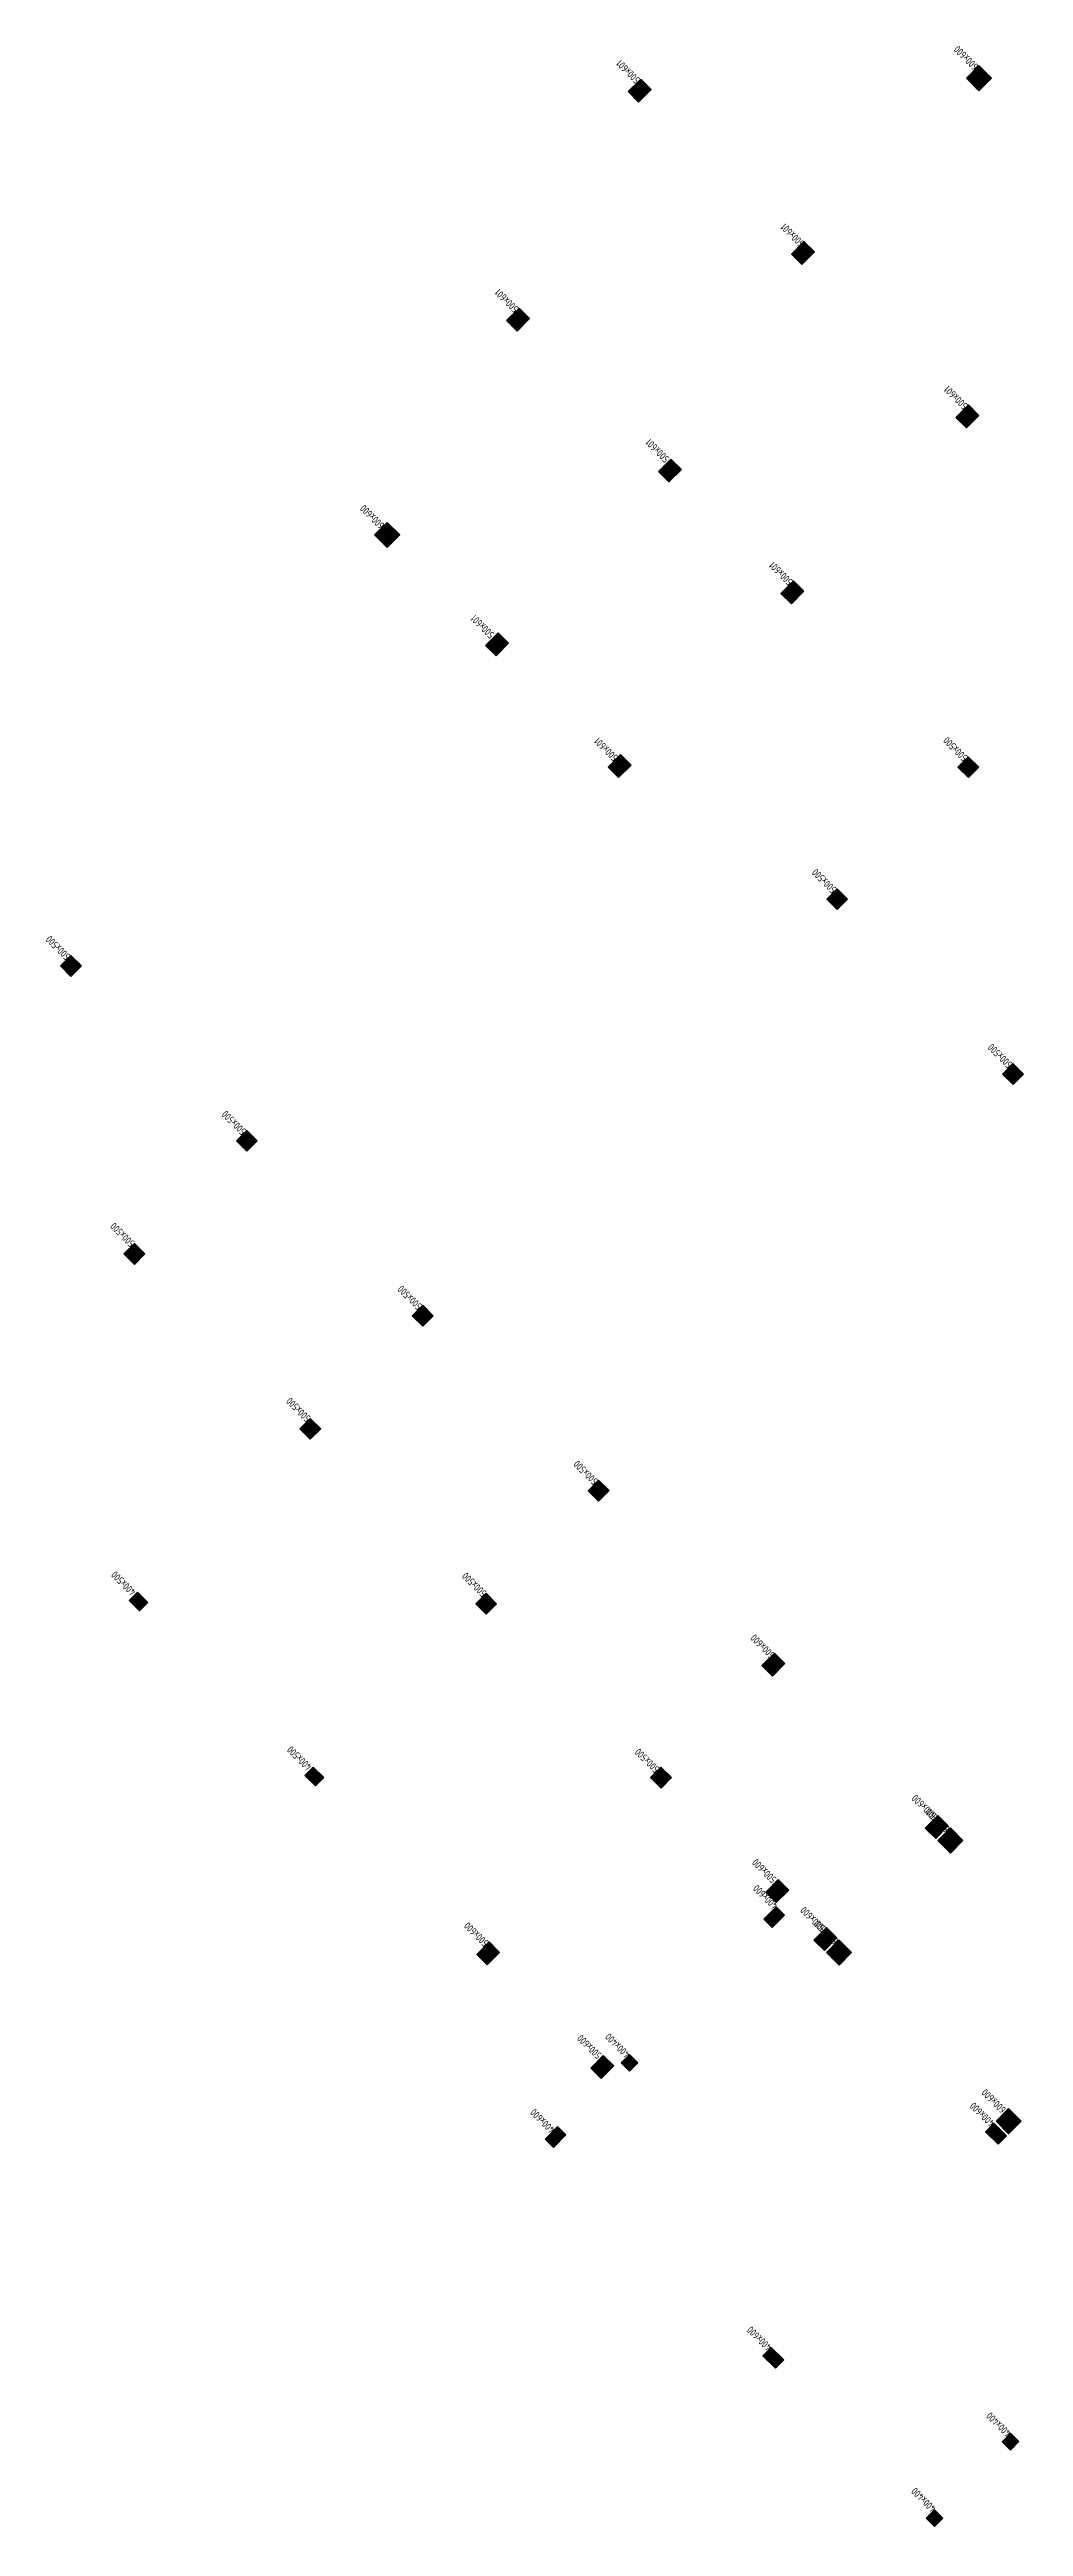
# Model space of a CAD drawing. Extents: x 517653049 to 520131079, y 3499157826 to 3500888201.
# Drawn here: x 518651076 to 518684056, y 3500101075 to 3500184957 of the extents above; entities that cross this region are included whole.
import ezdxf

# ---------------------------------------------------------------- set-up
doc = ezdxf.new("R2010")
doc.units = 0
doc.header["$LTSCALE"] = 500
doc.layers.get('0').update_dxf_attribs({"linetype": 'CONTINUOUS'})
doc.layers.add('C-XREF-SLCT', color=7, linetype='CONTINUOUS', plot=False)
doc.layers.add('S_COLU', color=2, linetype='CONTINUOUS')
doc.layers.add('S_COLU_HACH', color=15, linetype='CONTINUOUS')
doc.layers.add('尺寸标注-柱', color=3, linetype='CONTINUOUS', lineweight=18, plot=False)
doc.styles.add('Acs', font='Stfangso_0.ttf', dxfattribs={"width": 0.7})
doc.styles.add('样式 1', font='yjkeng.shx', dxfattribs={"width": 0.7, "bigfont": 'yjkchn.shx'})
doc.styles.add('样式 1_yjk_yjk', font='yjkeng.shx', dxfattribs={"width": 0.7, "bigfont": 'yjkchn.shx'})
doc.styles.add('样式 1_yjk_yjk_yjk', font='yjkeng.shx', dxfattribs={"width": 0.7, "bigfont": 'yjkchn.shx'})

msp = doc.modelspace()

# ---------------------------------------------------------------- texts
at = {"layer": '尺寸标注-柱', "linetype": 'Continuous', "width": 0.7}
for s, style, p in [('600x600', '样式 1_yjk_yjk_yjk', (518682548, 3500184412)), ('500x601', '样式 1_yjk_yjk_yjk', (518671094, 3500183957)), ('500x601', '样式 1_yjk_yjk_yjk', (518676660, 3500178421)), ('500x601', '样式 1_yjk_yjk_yjk', (518666979, 3500176202)), ('500x601', '样式 1_yjk_yjk_yjk', (518682191, 3500172921)), ('500x601', '样式 1_yjk_yjk_yjk', (518672084, 3500171125)), ('600x600', '样式 1_yjk_yjk_yjk', (518662438, 3500168871)), ('500x601', '样式 1_yjk_yjk_yjk', (518676267, 3500166965)), ('500x601', '样式 1_yjk_yjk_yjk', (518666161, 3500165169)), ('500x601', '样式 1_yjk_yjk_yjk', (518670344, 3500161009)), ('500x500', '样式 1_yjk_yjk_yjk', (518682188, 3500161006)), ('500x500', '样式 1_yjk_yjk_yjk', (518677745, 3500156539)), ('500x500', '样式 1_yjk_yjk_yjk', (518651800, 3500154275)), ('500x500', '样式 1_yjk_yjk_yjk', (518683701, 3500150615)), ('500x500', '样式 1_yjk_yjk_yjk', (518657756, 3500148352)), ('500x500', '样式 1_yjk_yjk_yjk', (518653984, 3500144559)), ('500x500', '样式 1_yjk_yjk_yjk', (518663712, 3500142429)), ('500x500', '样式 1_yjk_yjk_yjk', (518659940, 3500138635)), ('500x500', '样式 1_yjk_yjk_yjk', (518669668, 3500136505)), ('400x500', '样式 1', (518654016, 3500132750)), ('500x500', '样式 1_yjk_yjk_yjk', (518665896, 3500132712)), ('500x600', '样式 1_yjk_yjk_yjk', (518675660, 3500130617)), ('400x500', '样式 1', (518659972, 3500126827)), ('500x500', '样式 1_yjk_yjk_yjk', (518671746, 3500126753)), ('500x600', '样式 1_yjk_yjk_yjk', (518681119, 3500125188)), ('600x600', '样式 1_yjk_yjk_yjk', (518681580, 3500124729)), ('500x600', '样式 1_yjk_yjk_yjk', (518675716, 3500123016)), ('400x600', '样式 1_yjk_yjk_yjk', (518675754, 3500122132)), ('500x600', '样式 1_yjk_yjk_yjk', (518677347, 3500121394)), ('500x600', '样式 1_yjk_yjk_yjk', (518665964, 3500120868)), ('600x600', '样式 1_yjk_yjk_yjk', (518677807, 3500120936)), ('500x600', '样式 1_yjk_yjk_yjk', (518669792, 3500117060)), ('400x400', '样式 1_yjk_yjk', (518670747, 3500117098)), ('400x600', '样式 1_yjk_yjk', (518683092, 3500114764)), ('600x600', '样式 1_yjk_yjk_yjk', (518683485, 3500115219)), ('400x600', '样式 1_yjk_yjk_yjk', (518668208, 3500114546)), ('400x600', '样式 1_yjk_yjk', (518675547, 3500107177)), ('400x400', '样式 1_yjk_yjk', (518683652, 3500104264)), ('400x400', '样式 1_yjk_yjk', (518681113, 3500101712))]:
    msp.add_text(s, height=250, rotation=135.15729, dxfattribs=dict(at, style=style)).set_placement(p)

# ---------------------------------------------------------------- blocks, each defined once
blk = doc.blocks.new('AcsAcadShareArea')
for points in [[(0, 0), (118900, 0), (118900, 85000), (0, 85000)], [(0, 0), (6892.9, 0), (6892.9, 2699.2), (0, 2699.2)], [(6892.9, 0), (28409.4, 0), (28409.4, 2708.4), (6892.9, 2708.4)], [(0, 733), (0, 733), (0, 0), (0, 0)]]:
    blk.add_lwpolyline(points, close=True)
at = {"insert": (596.8, 1991.4), "char_height": 1000, "width": 6073.9, "attachment_point": 1, "style": 'Acs'}
blk.add_mtext('唯一编号：', dxfattribs=at)
at = {"style": 'Acs', "width": 0.8}
blk.add_attdef('唯一编号', (7537.4, 860.8), '', height=1000, dxfattribs=at)

# ---------------------------------------------------------------- hatches: boundary and pattern name
at = {"layer": 'S_COLU_HACH'}
h = msp.add_hatch(color=256, dxfattribs=at)
h.dxf.hatch_style = 1
h.paths.add_polyline_path([(518682550, 3500183563), (518682125, 3500183987), (518682548, 3500184412), (518682973, 3500183989)])
h = msp.add_hatch(color=256, dxfattribs=at)
h.dxf.hatch_style = 1
h.paths.add_polyline_path([(518671025, 3500183178), (518670671, 3500183531), (518671094, 3500183956), (518671448, 3500183604)])
h = msp.add_hatch(color=256, dxfattribs=at)
h.dxf.hatch_style = 1
h.paths.add_polyline_path([(518676556, 3500177678), (518676201, 3500178031), (518676624, 3500178456), (518676979, 3500178103)])
h = msp.add_hatch(color=256, dxfattribs=at)
h.dxf.hatch_style = 1
h.paths.add_polyline_path([(518666910, 3500175424), (518666555, 3500175777), (518666978, 3500176202), (518667333, 3500175850)])
h = msp.add_hatch(color=256, dxfattribs=at)
h.dxf.hatch_style = 1
h.paths.add_polyline_path([(518682122, 3500172142), (518681767, 3500172495), (518682190, 3500172920), (518682545, 3500172568)])
h = msp.add_hatch(color=256, dxfattribs=at)
h.dxf.hatch_style = 1
h.paths.add_polyline_path([(518672050, 3500170312), (518671696, 3500170664), (518672119, 3500171090), (518672474, 3500170737)])
h = msp.add_hatch(color=256, dxfattribs=at)
h.dxf.hatch_style = 1
h.paths.add_polyline_path([(518662511, 3500168093), (518662085, 3500168517), (518662508, 3500168942), (518662934, 3500168519)])
h = msp.add_hatch(color=256, dxfattribs=at)
h.dxf.hatch_style = 1
h.paths.add_polyline_path([(518676198, 3500166186), (518675844, 3500166539), (518676267, 3500166964), (518676621, 3500166612)])
h = msp.add_hatch(color=256, dxfattribs=at)
h.dxf.hatch_style = 1
h.paths.add_polyline_path([(518666198, 3500164427), (518665843, 3500164779), (518666266, 3500165205), (518666621, 3500164852)])
h = msp.add_hatch(color=256, dxfattribs=at)
h.dxf.hatch_style = 1
h.paths.add_polyline_path([(518670345, 3500160301), (518669991, 3500160654), (518670414, 3500161079), (518670769, 3500160727)])
h = msp.add_hatch(color=256, dxfattribs=at)
h.dxf.hatch_style = 1
h.paths.add_polyline_path([(518682190, 3500160299), (518681835, 3500160651), (518682188, 3500161006), (518682542, 3500160653)])
h = msp.add_hatch(color=256, dxfattribs=at)
h.dxf.hatch_style = 1
h.paths.add_polyline_path([(518677747, 3500155832), (518677393, 3500156184), (518677745, 3500156539), (518678100, 3500156186)])
h = msp.add_hatch(color=256, dxfattribs=at)
h.dxf.hatch_style = 1
h.paths.add_polyline_path([(518651802, 3500153568), (518651448, 3500153921), (518651800, 3500154275), (518652155, 3500153923)])
h = msp.add_hatch(color=256, dxfattribs=at)
h.dxf.hatch_style = 1
h.paths.add_polyline_path([(518683703, 3500149908), (518683348, 3500150261), (518683701, 3500150615), (518684056, 3500150263)])
h = msp.add_hatch(color=256, dxfattribs=at)
h.dxf.hatch_style = 1
h.paths.add_polyline_path([(518657758, 3500147645), (518657404, 3500147998), (518657756, 3500148352), (518658111, 3500147999)])
h = msp.add_hatch(color=256, dxfattribs=at)
h.dxf.hatch_style = 1
h.paths.add_polyline_path([(518653950, 3500143816), (518653596, 3500144169), (518653948, 3500144523), (518654303, 3500144171)])
h = msp.add_hatch(color=256, dxfattribs=at)
h.dxf.hatch_style = 1
h.paths.add_polyline_path([(518663714, 3500141722), (518663360, 3500142074), (518663712, 3500142429), (518664067, 3500142076)])
h = msp.add_hatch(color=256, dxfattribs=at)
h.dxf.hatch_style = 1
h.paths.add_polyline_path([(518659906, 3500137893), (518659552, 3500138245), (518659904, 3500138600), (518660259, 3500138247)])
h = msp.add_hatch(color=256, dxfattribs=at)
h.dxf.hatch_style = 1
h.paths.add_polyline_path([(518669670, 3500135798), (518669316, 3500136151), (518669668, 3500136505), (518670023, 3500136153)])
h = msp.add_hatch(color=256, dxfattribs=at)
h.dxf.hatch_style = 1
h.paths.add_polyline_path([(518654124, 3500132079), (518653770, 3500132431), (518654052, 3500132715), (518654406, 3500132362)])
h = msp.add_hatch(color=256, dxfattribs=at)
h.dxf.hatch_style = 1
h.paths.add_polyline_path([(518665862, 3500131969), (518665508, 3500132322), (518665860, 3500132676), (518666215, 3500132324)])
h = msp.add_hatch(color=256, dxfattribs=at)
h.dxf.hatch_style = 1
h.paths.add_polyline_path([(518675556, 3500129875), (518675201, 3500130227), (518675624, 3500130653), (518675979, 3500130300)])
h = msp.add_hatch(color=256, dxfattribs=at)
h.dxf.hatch_style = 1
h.paths.add_polyline_path([(518660080, 3500126155), (518659726, 3500126508), (518660008, 3500126791), (518660362, 3500126439)])
h = msp.add_hatch(color=256, dxfattribs=at)
h.dxf.hatch_style = 1
h.paths.add_polyline_path([(518671783, 3500126081), (518671428, 3500126434), (518671781, 3500126788), (518672136, 3500126436)])
h = msp.add_hatch(color=256, dxfattribs=at)
h.dxf.hatch_style = 1
h.paths.add_polyline_path([(518681086, 3500124374), (518680732, 3500124727), (518681155, 3500125152), (518681509, 3500124800)])
h = msp.add_hatch(color=256, dxfattribs=at)
h.dxf.hatch_style = 1
h.paths.add_polyline_path([(518681582, 3500123881), (518681157, 3500124304), (518681580, 3500124729), (518682006, 3500124306)])
h = msp.add_hatch(color=256, dxfattribs=at)
h.dxf.hatch_style = 1
h.paths.add_polyline_path([(518675683, 3500122203), (518675328, 3500122555), (518675751, 3500122981), (518676106, 3500122628)])
h = msp.add_hatch(color=256, dxfattribs=at)
h.dxf.hatch_style = 1
h.paths.add_polyline_path([(518675544, 3500121354), (518675260, 3500121636), (518675683, 3500122061), (518675967, 3500121779)])
h = msp.add_hatch(color=256, dxfattribs=at)
h.dxf.hatch_style = 1
h.paths.add_polyline_path([(518677313, 3500120581), (518676959, 3500120934), (518677382, 3500121359), (518677737, 3500121006)])
h = msp.add_hatch(color=256, dxfattribs=at)
h.dxf.hatch_style = 1
h.paths.add_polyline_path([(518665895, 3500120090), (518665540, 3500120443), (518665964, 3500120868), (518666318, 3500120515)])
h = msp.add_hatch(color=256, dxfattribs=at)
h.dxf.hatch_style = 1
h.paths.add_polyline_path([(518677810, 3500120087), (518677384, 3500120510), (518677807, 3500120936), (518678233, 3500120513)])
h = msp.add_hatch(color=256, dxfattribs=at)
h.dxf.hatch_style = 1
h.paths.add_polyline_path([(518669759, 3500116247), (518669405, 3500116599), (518669828, 3500117025), (518670182, 3500116672)])
h = msp.add_hatch(color=256, dxfattribs=at)
h.dxf.hatch_style = 1
h.paths.add_polyline_path([(518670713, 3500116497), (518670430, 3500116779), (518670712, 3500117063), (518670995, 3500116781)])
h = msp.add_hatch(color=256, dxfattribs=at)
h.dxf.hatch_style = 1
h.paths.add_polyline_path([(518683553, 3500114376), (518683128, 3500114799), (518683551, 3500115224), (518683976, 3500114801)])
h = msp.add_hatch(color=256, dxfattribs=at)
h.dxf.hatch_style = 1
h.paths.add_polyline_path([(518668139, 3500113909), (518667856, 3500114191), (518668279, 3500114616), (518668562, 3500114334)])
h = msp.add_hatch(color=256, dxfattribs=at)
h.dxf.hatch_style = 1
h.paths.add_polyline_path([(518683200, 3500114021), (518682775, 3500114444), (518683057, 3500114728), (518683483, 3500114305)])
h = msp.add_hatch(color=256, dxfattribs=at)
h.dxf.hatch_style = 1
h.paths.add_polyline_path([(518675655, 3500106434), (518675230, 3500106857), (518675512, 3500107141), (518675937, 3500106718)])
h = msp.add_hatch(color=256, dxfattribs=at)
h.dxf.hatch_style = 1
h.paths.add_polyline_path([(518683618, 3500103663), (518683334, 3500103945), (518683616, 3500104229), (518683900, 3500103947)])
h = msp.add_hatch(color=256, dxfattribs=at)
h.dxf.hatch_style = 1
h.paths.add_polyline_path([(518681044, 3500101075), (518680760, 3500101357), (518681042, 3500101641), (518681326, 3500101359)])

# ---------------------------------------------------------------- linework, layer by layer
at = {"layer": 'S_COLU'}
for points in [[(518682550, 3500183563), (518682125, 3500183987), (518682548, 3500184412), (518682973, 3500183989)], [(518671025, 3500183178), (518670671, 3500183531), (518671094, 3500183956), (518671448, 3500183604)], [(518676556, 3500177678), (518676201, 3500178031), (518676624, 3500178456), (518676979, 3500178103)], [(518666910, 3500175424), (518666555, 3500175777), (518666978, 3500176202), (518667333, 3500175850)], [(518682122, 3500172142), (518681767, 3500172495), (518682190, 3500172920), (518682545, 3500172568)], [(518672050, 3500170312), (518671696, 3500170664), (518672119, 3500171090), (518672474, 3500170737)], [(518662511, 3500168093), (518662085, 3500168517), (518662508, 3500168942), (518662934, 3500168519)], [(518676198, 3500166186), (518675844, 3500166539), (518676267, 3500166964), (518676621, 3500166612)], [(518666198, 3500164427), (518665843, 3500164779), (518666266, 3500165205), (518666621, 3500164852)], [(518670345, 3500160301), (518669991, 3500160654), (518670414, 3500161079), (518670769, 3500160727)], [(518682190, 3500160299), (518681835, 3500160651), (518682188, 3500161006), (518682542, 3500160653)], [(518677747, 3500155832), (518677393, 3500156184), (518677745, 3500156539), (518678100, 3500156186)], [(518651802, 3500153568), (518651448, 3500153921), (518651800, 3500154275), (518652155, 3500153923)], [(518683703, 3500149908), (518683348, 3500150261), (518683701, 3500150615), (518684056, 3500150263)], [(518657758, 3500147645), (518657404, 3500147998), (518657756, 3500148352), (518658111, 3500147999)], [(518653950, 3500143816), (518653596, 3500144169), (518653948, 3500144523), (518654303, 3500144171)], [(518663714, 3500141722), (518663360, 3500142074), (518663712, 3500142429), (518664067, 3500142076)], [(518659906, 3500137893), (518659552, 3500138245), (518659904, 3500138600), (518660259, 3500138247)], [(518669670, 3500135798), (518669316, 3500136151), (518669668, 3500136505), (518670023, 3500136153)], [(518654124, 3500132079), (518653770, 3500132431), (518654052, 3500132715), (518654406, 3500132362)], [(518665862, 3500131969), (518665508, 3500132322), (518665860, 3500132676), (518666215, 3500132324)], [(518675556, 3500129875), (518675201, 3500130227), (518675624, 3500130653), (518675979, 3500130300)], [(518660080, 3500126155), (518659726, 3500126508), (518660008, 3500126791), (518660362, 3500126439)], [(518671783, 3500126081), (518671428, 3500126434), (518671781, 3500126788), (518672136, 3500126436)], [(518681086, 3500124374), (518680732, 3500124727), (518681155, 3500125152), (518681509, 3500124800)], [(518681582, 3500123881), (518681157, 3500124304), (518681580, 3500124729), (518682006, 3500124306)], [(518675683, 3500122203), (518675328, 3500122555), (518675751, 3500122981), (518676106, 3500122628)], [(518675544, 3500121354), (518675260, 3500121636), (518675683, 3500122061), (518675967, 3500121779)], [(518677313, 3500120581), (518676959, 3500120934), (518677382, 3500121359), (518677737, 3500121006)], [(518665895, 3500120090), (518665540, 3500120443), (518665964, 3500120868), (518666318, 3500120515)], [(518677810, 3500120087), (518677384, 3500120510), (518677807, 3500120936), (518678233, 3500120513)], [(518669759, 3500116247), (518669405, 3500116599), (518669828, 3500117025), (518670182, 3500116672)], [(518670713, 3500116497), (518670430, 3500116779), (518670712, 3500117063), (518670995, 3500116781)], [(518683553, 3500114376), (518683128, 3500114799), (518683551, 3500115224), (518683976, 3500114801)], [(518668139, 3500113909), (518667856, 3500114191), (518668279, 3500114616), (518668562, 3500114334)], [(518683200, 3500114021), (518682775, 3500114444), (518683057, 3500114728), (518683483, 3500114305)], [(518675655, 3500106434), (518675230, 3500106857), (518675512, 3500107141), (518675937, 3500106718)], [(518683618, 3500103663), (518683334, 3500103945), (518683616, 3500104229), (518683900, 3500103947)], [(518681044, 3500101075), (518680760, 3500101357), (518681042, 3500101641), (518681326, 3500101359)]]:
    msp.add_lwpolyline(points, close=True, dxfattribs=at)

# ---------------------------------------------------------------- block references
at = {"layer": 'C-XREF-SLCT', "xscale": 20, "yscale": 20, "zscale": 20}
msp.add_blockref('AcsAcadShareArea', (517753079, 3499188201), dxfattribs=at).add_auto_attribs({'唯一编号': 'colu'})

msp.set_redraw_order([(e.dxf.handle, doc.entitydb.next_handle()) for e in msp.query("TEXT MTEXT ATTDEF DIMENSION ARC_DIMENSION")])  # texts and dimensions are drawn at this point

doc.saveas('drawing.dxf')
